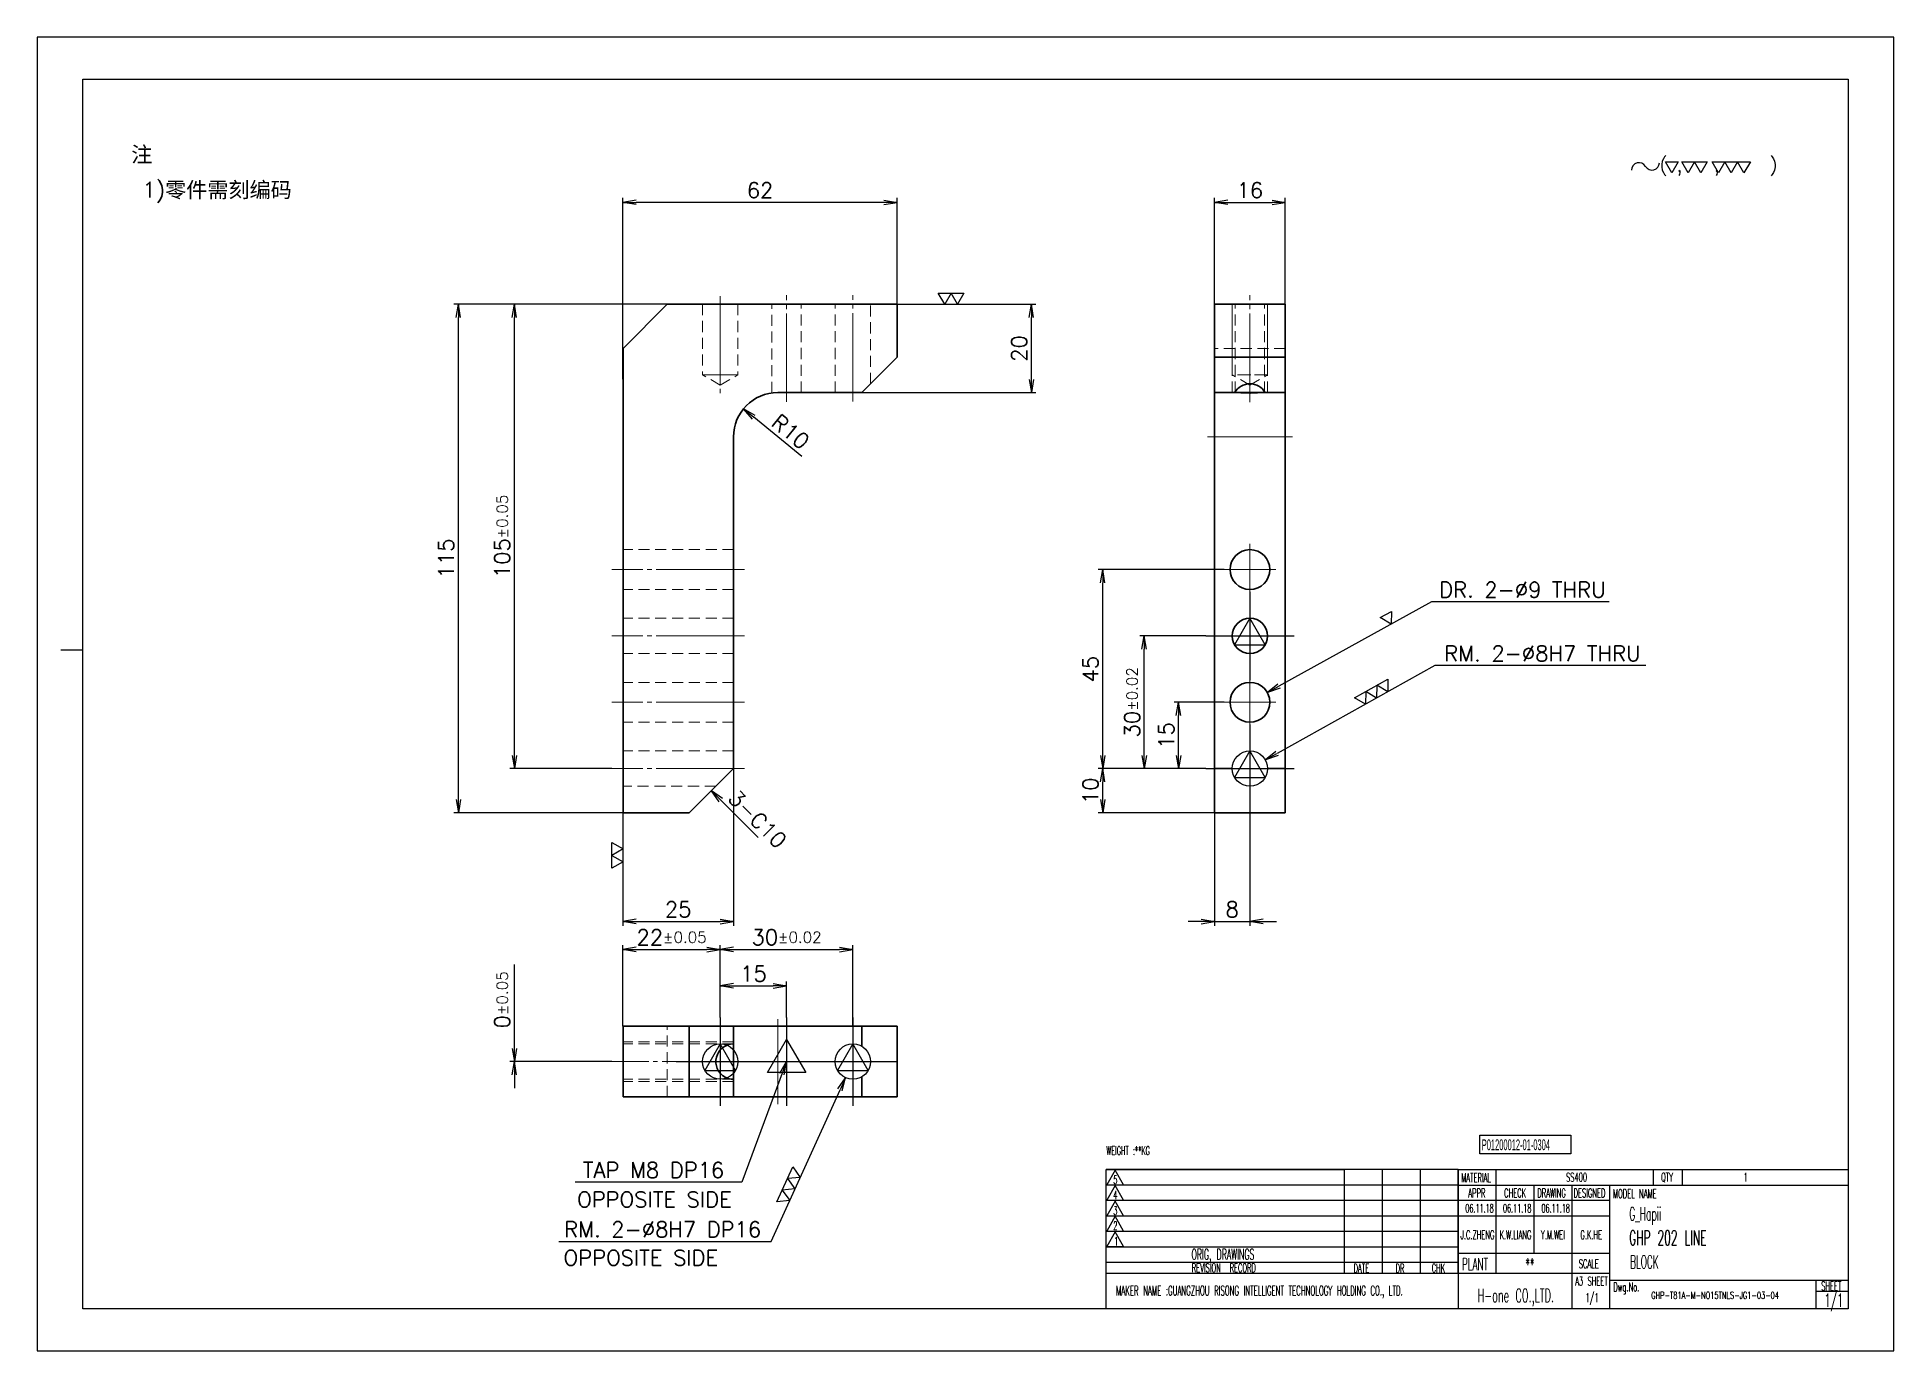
# Model space of a CAD drawing. Header units: millimetres. Extents: x 7914 to 16415, y -883 to 305.
# Drawn here: x 10409.1 to 10829.1, y -882.1 to -585.1 of the extents above; entities that cross this region are included whole.
import ezdxf
from ezdxf.enums import TextEntityAlignment as Align

# ---------------------------------------------------------------- set-up
doc = ezdxf.new("R2010")
doc.units = ezdxf.units.MM
doc.linetypes.add('CENTER-HOKUTO', pattern=[23, 20, -1, 1, -1])
doc.linetypes.add('HIDDEN-HOKUTO', pattern=[3.8, 2.5, -1.3])
doc.layers.add('AM_7', color=2, linetype='CENTER-HOKUTO', lineweight=30)
doc.layers.add('AM_HID', color=1, linetype='HIDDEN-HOKUTO', lineweight=25)
doc.layers.add('title_frame', color=7, linetype='Continuous')
doc.layers.add('word_dim', color=253, linetype='Continuous')
doc.styles.add('MX_NOTE_STANDARD', font='txt.shx', dxfattribs={"bigfont": 'bigfont.shx'})
doc.styles.get("Standard").update_dxf_attribs({"font": 'romans.shx', "bigfont": 'bigfont.shx'})
doc.dimstyles.new('RS1-1', dxfattribs={"dimtxt": 3.5, "dimasz": 3, "dimexe": 1, "dimexo": 0, "dimgap": 1, "dimtad": 3, "dimdsep": 46, "dimtxsty": 'Standard', "dimblk1": 'OPEN', "dimblk2": 'OPEN', "dimsah": 1, "dimcen": 0, "dimclrd": 256, "dimclre": 256, "dimclrt": 3, "dimazin": 2, "dimtfac": 1, "dimtmove": 0, "dimatfit": 3, "dimldrblk": 'OPEN', "dimfxl": 0, "dimtolj": 1, "dimtzin": 0, "dimarcsym": 0})

msp = doc.modelspace()

# ---------------------------------------------------------------- texts
at = {"ltscale": 2, "char_height": 3.5, "attachment_point": 1}
for s, insert, width in [('{\\fSimSun|b0|i0|c134|p2;\\C3;注}', (10430.357, -609.866), 10.36469), ('{\\Fromans,bigfont|c134;\\C3;1)\\fSimSun|b0|i0|c134|p2;零件需刻编码}', (10432.922, -617.874), 96.90613)]:
    msp.add_mtext(s, dxfattribs=dict(at, insert=insert, width=width))
at = {"linetype": 'Continuous', "insert": (10769.218, -851.627), "char_height": 3, "width": 50.9, "attachment_point": 4}
msp.add_mtext('{\\W0.5;\\C3;G_Hapii }', dxfattribs=at)
at = {"color": 3, "linetype": 'Continuous', "insert": (10774.173, -868.785), "char_height": 1.6, "width": 37.13137, "attachment_point": 1}
msp.add_mtext('{\\W0.65;GHP-T81A-M-NO15TNLS-JG1-03-04}', dxfattribs=at)
at = {"layer": 'title_frame', "color": 3, "style": 'MX_NOTE_STANDARD'}
for s, height, width, p in [('WEIGHT :**KG ', 1.96, 0.545, (10650.94, -837.831)), ('SS400', 1.9728, 0.5341, (10754.914, -843.849)), ('1', 1.973, 0.5341, (10795.042, -843.849)), ('06.11.18', 1.9, 0.5341, (10732.127, -850.823)), ('06.11.18', 1.9, 0.5341, (10740.639, -850.823)), ('06.11.18', 1.9, 0.5341, (10749.357, -850.823)), ('GHP 202 LINE', 3.3, 0.5341, (10769.179, -858.196)), ('BLOCK', 2.94, 0.5, (10769.427, -863.46)), ('**', 2.74, 0.5341, (10745.734, -863.878)), ('H-one CO.,LTD.', 3, 0.5341, (10734.896, -871.098)), ('A3 SHEET', 1.9728, 0.5341, (10756.97, -867.324)), ('1/1', 1.9728, 0.5341, (10759.322, -871.078)), ('1/1', 3, 0.5341, (10813.347, -872.171))]:
    msp.add_text(s, height=height, dxfattribs=dict(at, width=width)).set_placement(p)
at = {"layer": 'title_frame', "color": 3, "style": 'MX_NOTE_STANDARD', "width": 0.5341}
for s, p in [('J.C.ZHENG', (10734.873, -857.441)), ('K.W.LIANG', (10743.467, -857.462)), ('Y.M.WEI', (10751.947, -857.459)), ('G.K.HE', (10760.617, -857.462))]:
    msp.add_text(s, height=1.9728, dxfattribs=at).set_placement(p, align=Align.BOTTOM_CENTER)
at = {"layer": 'title_frame', "color": 3, "insert": (10735.851, -834.293), "char_height": 2.45, "width": 4.1107, "attachment_point": 1, "style": 'MX_NOTE_STANDARD'}
msp.add_mtext('{\\f3 of 9 Barcode|b0|i0|c0|p82;\\W0.5;P01200012-01-0304}', dxfattribs=at)
at = {"layer": 'word_dim', "color": 3, "linetype": 'Continuous', "ltscale": 2}
msp.add_text('3-C10', height=3.5, rotation=315, dxfattribs=at).set_placement((10565.091, -757.478))
at = {"layer": 'word_dim', "color": 3, "linetype": 'Continuous', "ltscale": 2, "insert": (10564.491, -842.986), "char_height": 3.5, "attachment_point": 9}
msp.add_mtext('TAP M8 DP16', dxfattribs=at)
at = {"layer": 'word_dim', "linetype": 'Continuous', "ltscale": 2, "char_height": 3.5, "width": 70.69529, "attachment_point": 1}
for insert in [(10531.222, -846.14), (10528.166, -859.311)]:
    msp.add_mtext('\\pt42;{\\C3;OPPOSITE SIDE}', dxfattribs=dict(at, insert=insert))

# ---------------------------------------------------------------- blocks, each defined once
blk = doc.blocks.new('A$C404331B6')
at = {"layer": 'title_frame'}
for p, q in [((0, -31.5), (0, 0)), ((0, 0), (53.9, 0)), ((79.62, 0), (0, 0)), ((53.9, -23.5), (53.9, 0)), ((62.48, -23.5), (62.48, 0)), ((62.48, -23.5), (62.48, 0)), ((71.05, -23.5), (71.05, 0)), ((71.05, -23.5), (71.05, 0)), ((79.62, 0), (79.62, -31.5)), ((79.62, 0), (167.83, 0)), ((88.2, -23.5), (88.2, 0)), ((123.73, 0), (123.73, -3.5)), ((130.3, 0), (130.3, -3.5)), ((53.9, -3.5), (0, -3.5)), ((79.62, -3.5), (0, -3.5)), ((1.98, -0.12), (0.1, -3.45)), ((0.1, -3.45), (3.86, -3.45)), ((1.98, -3.6), (0.1, -6.92)), ((3.86, -3.45), (1.98, -0.12)), ((3.86, -6.92), (1.98, -3.6)), ((79.62, -3.5), (167.83, -3.5)), ((96.78, -18.9), (96.78, -3.5)), ((105.35, -31.5), (105.35, -3.5)), ((113.92, -31.5), (113.92, -3.5)), ((53.9, -7), (0, -7)), ((79.62, -7), (0, -7)), ((0.1, -6.92), (3.86, -6.92)), ((1.98, -7.13), (0.1, -10.45)), ((3.86, -10.45), (1.98, -7.13)), ((113.92, -7), (79.62, -7)), ((53.9, -10.5), (0, -10.5)), ((79.62, -10.5), (0, -10.5)), ((0.1, -10.45), (3.86, -10.45)), ((1.98, -10.54), (0.1, -13.87)), ((3.86, -13.87), (1.98, -10.54)), ((113.92, -10.5), (79.62, -10.5)), ((53.9, -14), (0, -14)), ((79.62, -14), (0, -14)), ((0.1, -13.87), (3.86, -13.87)), ((1.98, -14.07), (0.1, -17.4)), ((3.86, -17.4), (1.98, -14.07)), ((53.9, -17.5), (0, -17.5)), ((79.62, -17.5), (0, -17.5)), ((53.9, -21), (0, -21)), ((79.62, -21), (0, -21)), ((0.1, -17.4), (3.86, -17.4)), ((79.62, -18.9), (113.92, -18.9)), ((79.62, -23.5), (0, -23.5)), ((113.92, -23.5), (79.62, -23.5)), ((113.92, -25), (167.83, -25)), ((160.48, -25), (160.48, -31.5)), ((160.48, -27.5), (167.83, -27.5)), ((167.83, -31.5), (0, -31.5))]:
    blk.add_line(p, q, dxfattribs=at)
at = {"layer": 'title_frame', "color": 3, "style": 'MX_NOTE_STANDARD', "width": 0.5341}
for s, height, p in [('5', 1.92, (1.59, -3.22)), ('MATERIAL', 1.973, (80.3, -2.79)), ('QTY', 1.973, (125.5, -2.7)), ('4', 1.92, (1.59, -6.7)), ('3', 1.92, (1.59, -10.23)), ('APPR', 1.973, (81.89, -6.26)), ('CHECK', 1.973, (89.99, -6.26)), ('DRAWING', 1.973, (97.51, -6.26)), ('DESIGNED', 1.973, (105.7, -6.26)), ('MODEL NAME', 1.973, (114.63, -6.41)), ('2', 1.92, (1.59, -13.64)), ('1', 1.92, (1.78, -17.17)), ('ORIG, DRAWINGS', 2.4112, (19.27, -20.34)), ('PLANT', 2.74, (80.46, -22.73)), ('SCALE', 1.973, (106.88, -22.28)), ('REVISION  RECORD', 1.9728, (19.32, -23.18)), ('DATE', 1.973, (55.94, -23.26)), ('DR', 1.973, (65.43, -23.27)), ('CHK', 1.973, (73.61, -23.23)), ('MAKER NAME :GUANGZHOU RISONG INTELLIGENT TECHNOLOGY HOLDING CO., LTD.', 2.16, (2.22, -28.43)), ('Dwg.No.', 1.973, (114.71, -27.52)), ('SHEET', 1.973, (161.71, -27.29))]:
    blk.add_text(s, height=height, dxfattribs=at).set_placement(p)
blk = doc.blocks.new('shiage0')
at = {"layer": 'word_dim', "color": 3, "linetype": 'Continuous'}
for centre, start, end in [((1.69, 0), 30, 180), ((4.61, 1.69), 210, 0)]:
    blk.add_arc(centre, 1.69, start, end, dxfattribs=at)
blk = doc.blocks.new('10')
at = {"layer": 'title_frame', "color": 3, "linetype": 'Continuous'}
for points in [[(9.63, 2.65), (8.18, 5.15), (11.07, 5.15)], [(13.31, 2.65), (11.86, 5.15), (17.64, 5.15), (16.2, 2.65), (14.75, 5.15)], [(20.17, 2.65), (18.73, 5.15), (27.4, 5.15), (25.95, 2.65), (24.51, 5.15), (23.06, 2.65), (21.62, 5.15)]]:
    blk.add_lwpolyline(points, close=True, dxfattribs=at)
blk.add_blockref('shiage0', (0.52, 3.24), dxfattribs=at)
blk.add_text('( ,   ,     )', height=3, dxfattribs=at).set_placement((6.84, 2.97))
blk = doc.blocks.new('_Open')
at = {"color": 0, "lineweight": -2}
for p, q in [((-1, 0.17), (0, 0)), ((-1, -0.17), (0, 0)), ((0, 0), (-1, 0))]:
    blk.add_line(p, q, dxfattribs=at)
blk = doc.blocks.new('*D55')
at = {"layer": 'DEFPOINTS', "color": 0, "linetype": 'Continuous', "ltscale": 2}
for p in [(10566.59, -746.48), (10541.59, -760.48), (10566.59, -785.05)]:
    blk.add_point(p, dxfattribs=at)
at = {"layer": 'word_dim', "linetype": 'Continuous', "lineweight": -2, "ltscale": 2}
for p, q in [((10566.59, -746.48), (10566.59, -786.05)), ((10541.59, -760.48), (10541.59, -786.05)), ((10544.59, -785.05), (10563.59, -785.05))]:
    blk.add_line(p, q, dxfattribs=at)
at = {"layer": 'word_dim', "linetype": 'Continuous', "lineweight": -2, "ltscale": 2, "xscale": 3, "yscale": 3, "zscale": 3, "rotation": 180}
blk.add_blockref('_Open', (10541.59, -785.05), dxfattribs=at)
at = {"layer": 'word_dim', "linetype": 'Continuous', "lineweight": -2, "ltscale": 2, "xscale": 3, "yscale": 3, "zscale": 3}
blk.add_blockref('_Open', (10566.59, -785.05), dxfattribs=at)
at = {"layer": 'word_dim', "color": 3, "linetype": 'Continuous', "ltscale": 2, "insert": (10554.09, -782.3), "char_height": 3.5, "attachment_point": 5}
blk.add_mtext('\\A1;25', dxfattribs=at)
blk = doc.blocks.new('*D56')
at = {"layer": 'DEFPOINTS', "color": 0, "linetype": 'Continuous', "ltscale": 2}
for p in [(10504.35, -645.48), (10559.59, -645.48), (10549.09, -760.48)]:
    blk.add_point(p, dxfattribs=at)
at = {"layer": 'word_dim', "linetype": 'Continuous', "lineweight": -2, "ltscale": 2}
for p, q in [((10559.59, -645.48), (10503.35, -645.48)), ((10504.35, -757.48), (10504.35, -648.48)), ((10549.09, -760.48), (10503.35, -760.48))]:
    blk.add_line(p, q, dxfattribs=at)
at = {"layer": 'word_dim', "linetype": 'Continuous', "lineweight": -2, "ltscale": 2, "xscale": 3, "yscale": 3, "zscale": 3}
for p, rotation in [((10504.35, -645.48), 90), ((10504.35, -760.48), 270)]:
    blk.add_blockref('_Open', p, dxfattribs=dict(at, rotation=rotation))
at = {"layer": 'word_dim', "color": 3, "linetype": 'Continuous', "ltscale": 2, "insert": (10501.6, -702.98), "char_height": 3.5, "attachment_point": 5, "rotation": 90}
blk.add_mtext('\\A1;115', dxfattribs=at)
blk = doc.blocks.new('*D57')
at = {"layer": 'DEFPOINTS', "color": 0, "linetype": 'Continuous', "ltscale": 2}
for p in [(10601.01, -645.48), (10633.96, -645.48), (10592.22, -665.48)]:
    blk.add_point(p, dxfattribs=at)
at = {"layer": 'word_dim', "linetype": 'Continuous', "lineweight": -2, "ltscale": 2}
for p, q in [((10601.01, -645.48), (10634.96, -645.48)), ((10633.96, -662.48), (10633.96, -648.48)), ((10592.22, -665.48), (10634.96, -665.48))]:
    blk.add_line(p, q, dxfattribs=at)
at = {"layer": 'word_dim', "linetype": 'Continuous', "lineweight": -2, "ltscale": 2, "xscale": 3, "yscale": 3, "zscale": 3}
for p, rotation in [((10633.96, -645.48), 90), ((10633.96, -665.48), 270)]:
    blk.add_blockref('_Open', p, dxfattribs=dict(at, rotation=rotation))
at = {"layer": 'word_dim', "color": 3, "linetype": 'Continuous', "ltscale": 2, "insert": (10631.21, -655.48), "char_height": 3.5, "attachment_point": 5, "rotation": 90}
blk.add_mtext('\\A1;20', dxfattribs=at)
blk = doc.blocks.new('*D58')
at = {"layer": 'DEFPOINTS', "color": 0, "linetype": 'Continuous', "ltscale": 2}
for p in [(10541.59, -622.47), (10603.59, -651.48), (10541.59, -662.46)]:
    blk.add_point(p, dxfattribs=at)
at = {"layer": 'word_dim', "linetype": 'Continuous', "lineweight": -2, "ltscale": 2}
for p, q in [((10541.59, -662.46), (10541.59, -621.47)), ((10603.59, -651.48), (10603.59, -621.47)), ((10600.59, -622.47), (10544.59, -622.47))]:
    blk.add_line(p, q, dxfattribs=at)
at = {"layer": 'word_dim', "linetype": 'Continuous', "lineweight": -2, "ltscale": 2, "xscale": 3, "yscale": 3, "zscale": 3, "rotation": 180}
blk.add_blockref('_Open', (10541.59, -622.47), dxfattribs=at)
at = {"layer": 'word_dim', "linetype": 'Continuous', "lineweight": -2, "ltscale": 2, "xscale": 3, "yscale": 3, "zscale": 3}
blk.add_blockref('_Open', (10603.59, -622.47), dxfattribs=at)
at = {"layer": 'word_dim', "color": 3, "linetype": 'Continuous', "ltscale": 2, "insert": (10572.59, -619.72), "char_height": 3.5, "attachment_point": 5}
blk.add_mtext('\\A1;62', dxfattribs=at)
blk = doc.blocks.new('*D59')
at = {"layer": 'DEFPOINTS', "color": 0, "linetype": 'Continuous', "ltscale": 2}
for p in [(10691.41, -622.47), (10675.41, -645.48), (10691.41, -645.48)]:
    blk.add_point(p, dxfattribs=at)
at = {"layer": 'word_dim', "linetype": 'Continuous', "lineweight": -2, "ltscale": 2}
for p, q in [((10675.41, -645.48), (10675.41, -621.47)), ((10691.41, -645.48), (10691.41, -621.47)), ((10678.41, -622.47), (10688.41, -622.47))]:
    blk.add_line(p, q, dxfattribs=at)
at = {"layer": 'word_dim', "linetype": 'Continuous', "lineweight": -2, "ltscale": 2, "xscale": 3, "yscale": 3, "zscale": 3, "rotation": 180}
blk.add_blockref('_Open', (10675.41, -622.47), dxfattribs=at)
at = {"layer": 'word_dim', "linetype": 'Continuous', "lineweight": -2, "ltscale": 2, "xscale": 3, "yscale": 3, "zscale": 3}
blk.add_blockref('_Open', (10691.41, -622.47), dxfattribs=at)
at = {"layer": 'word_dim', "color": 3, "linetype": 'Continuous', "ltscale": 2, "insert": (10683.41, -619.72), "char_height": 3.5, "attachment_point": 5}
blk.add_mtext('\\A1;16', dxfattribs=at)
blk = doc.blocks.new('*D60')
at = {"layer": 'DEFPOINTS', "color": 0, "linetype": 'Continuous', "ltscale": 2}
for p in [(10568.85, -669.15), (10576.59, -675.48)]:
    blk.add_point(p, dxfattribs=at)
at = {"layer": 'word_dim', "linetype": 'Continuous', "lineweight": -2, "ltscale": 2}
blk.add_line((10582.01, -679.91), (10571.17, -671.05), dxfattribs=at)
at = {"layer": 'word_dim', "linetype": 'Continuous', "lineweight": -2, "ltscale": 2, "xscale": 3, "yscale": 3, "zscale": 3, "rotation": 140.7390242833039}
blk.add_blockref('_Open', (10568.85, -669.15), dxfattribs=at)
at = {"layer": 'word_dim', "color": 3, "linetype": 'Continuous', "ltscale": 2, "insert": (10579.49, -674.3), "char_height": 3.5, "attachment_point": 5, "rotation": 320.739}
blk.add_mtext('\\A1;R10', dxfattribs=at)
blk = doc.blocks.new('MARK_8PIN')
at = {"color": 3, "linetype": 'Continuous'}
blk.add_lwpolyline([(0, 4), (-3.46, -2), (3.46, -2)], close=True, dxfattribs=at)
blk.add_circle((0, 0), 4, dxfattribs=at)
blk = doc.blocks.new('MARK_CENTER')
at = {"color": 2, "linetype": 'CENTER-HOKUTO'}
for p, q in [((0, 10), (0, -10)), ((-10, 0), (10, 0))]:
    blk.add_line(p, q, dxfattribs=at)
blk = doc.blocks.new('*D61')
at = {"layer": 'DEFPOINTS', "color": 0, "linetype": 'Continuous', "ltscale": 2}
for p in [(10675.41, -760.33), (10683.41, -760.48), (10683.41, -785.05)]:
    blk.add_point(p, dxfattribs=at)
at = {"layer": 'word_dim', "linetype": 'Continuous', "lineweight": -2, "ltscale": 2}
for p, q in [((10675.41, -760.33), (10675.41, -786.05)), ((10683.41, -760.48), (10683.41, -786.05)), ((10672.41, -785.05), (10669.41, -785.05)), ((10675.41, -785.05), (10683.41, -785.05)), ((10686.41, -785.05), (10689.41, -785.05))]:
    blk.add_line(p, q, dxfattribs=at)
at = {"layer": 'word_dim', "linetype": 'Continuous', "lineweight": -2, "ltscale": 2, "xscale": 3, "yscale": 3, "zscale": 3}
blk.add_blockref('_Open', (10675.41, -785.05), dxfattribs=at)
at = {"layer": 'word_dim', "linetype": 'Continuous', "lineweight": -2, "ltscale": 2, "xscale": 3, "yscale": 3, "zscale": 3, "rotation": 180}
blk.add_blockref('_Open', (10683.41, -785.05), dxfattribs=at)
at = {"layer": 'word_dim', "color": 3, "linetype": 'Continuous', "ltscale": 2, "insert": (10679.41, -782.3), "char_height": 3.5, "attachment_point": 5}
blk.add_mtext('\\A1;8', dxfattribs=at)
blk = doc.blocks.new('*D62')
at = {"layer": 'DEFPOINTS', "color": 0, "linetype": 'Continuous', "ltscale": 2}
for p in [(10650.1, -750.48), (10673.41, -750.48), (10675.41, -760.48)]:
    blk.add_point(p, dxfattribs=at)
at = {"layer": 'word_dim', "linetype": 'Continuous', "lineweight": -2, "ltscale": 2}
for p, q in [((10673.41, -750.48), (10649.1, -750.48)), ((10650.1, -757.48), (10650.1, -753.48)), ((10675.41, -760.48), (10649.1, -760.48))]:
    blk.add_line(p, q, dxfattribs=at)
at = {"layer": 'word_dim', "linetype": 'Continuous', "lineweight": -2, "ltscale": 2, "xscale": 3, "yscale": 3, "zscale": 3}
for p, rotation in [((10650.1, -750.48), 90), ((10650.1, -760.48), 270)]:
    blk.add_blockref('_Open', p, dxfattribs=dict(at, rotation=rotation))
at = {"layer": 'word_dim', "color": 3, "linetype": 'Continuous', "ltscale": 2, "insert": (10647.35, -755.48), "char_height": 3.5, "attachment_point": 5, "rotation": 90}
blk.add_mtext('\\A1;10', dxfattribs=at)
blk = doc.blocks.new('*D63')
at = {"layer": 'DEFPOINTS', "color": 0, "linetype": 'Continuous', "ltscale": 2}
for p in [(10659.5, -720.48), (10673.41, -720.48), (10673.41, -750.48)]:
    blk.add_point(p, dxfattribs=at)
at = {"layer": 'word_dim', "linetype": 'Continuous', "lineweight": -2, "ltscale": 2}
for p, q in [((10673.41, -720.48), (10658.5, -720.48)), ((10659.5, -747.48), (10659.5, -723.48)), ((10673.41, -750.48), (10658.5, -750.48))]:
    blk.add_line(p, q, dxfattribs=at)
at = {"layer": 'word_dim', "linetype": 'Continuous', "lineweight": -2, "ltscale": 2, "xscale": 3, "yscale": 3, "zscale": 3}
for p, rotation in [((10659.5, -720.48), 90), ((10659.5, -750.48), 270)]:
    blk.add_blockref('_Open', p, dxfattribs=dict(at, rotation=rotation))
at = {"layer": 'word_dim', "color": 3, "linetype": 'Continuous', "ltscale": 2, "insert": (10656.75, -735.48), "char_height": 3.5, "attachment_point": 5, "rotation": 90}
blk.add_mtext('\\A1;30{\\H0.715x;%%p0.02}', dxfattribs=at)
blk = doc.blocks.new('*D64')
at = {"layer": 'DEFPOINTS', "color": 0, "linetype": 'Continuous', "ltscale": 2}
for p in [(10650.1, -705.48), (10677.56, -705.48), (10673.41, -750.48)]:
    blk.add_point(p, dxfattribs=at)
at = {"layer": 'word_dim', "linetype": 'Continuous', "lineweight": -2, "ltscale": 2}
for p, q in [((10677.56, -705.48), (10649.1, -705.48)), ((10650.1, -747.48), (10650.1, -708.48)), ((10673.41, -750.48), (10649.1, -750.48))]:
    blk.add_line(p, q, dxfattribs=at)
at = {"layer": 'word_dim', "linetype": 'Continuous', "lineweight": -2, "ltscale": 2, "xscale": 3, "yscale": 3, "zscale": 3}
for p, rotation in [((10650.1, -705.48), 90), ((10650.1, -750.48), 270)]:
    blk.add_blockref('_Open', p, dxfattribs=dict(at, rotation=rotation))
at = {"layer": 'word_dim', "color": 3, "linetype": 'Continuous', "ltscale": 2, "insert": (10647.35, -727.98), "char_height": 3.5, "attachment_point": 5, "rotation": 90}
blk.add_mtext('\\A1;45', dxfattribs=at)
blk = doc.blocks.new('*D65')
at = {"layer": 'DEFPOINTS', "color": 0, "linetype": 'Continuous', "ltscale": 2}
for p in [(10667.24, -735.48), (10677.56, -735.48), (10673.41, -750.48)]:
    blk.add_point(p, dxfattribs=at)
at = {"layer": 'word_dim', "linetype": 'Continuous', "lineweight": -2, "ltscale": 2}
for p, q in [((10677.56, -735.48), (10666.24, -735.48)), ((10667.24, -747.48), (10667.24, -738.48)), ((10673.41, -750.48), (10666.24, -750.48))]:
    blk.add_line(p, q, dxfattribs=at)
at = {"layer": 'word_dim', "linetype": 'Continuous', "lineweight": -2, "ltscale": 2, "xscale": 3, "yscale": 3, "zscale": 3}
for p, rotation in [((10667.24, -735.48), 90), ((10667.24, -750.48), 270)]:
    blk.add_blockref('_Open', p, dxfattribs=dict(at, rotation=rotation))
at = {"layer": 'word_dim', "color": 3, "linetype": 'Continuous', "ltscale": 2, "insert": (10664.49, -742.98), "char_height": 3.5, "attachment_point": 5, "rotation": 90}
blk.add_mtext('\\A1;15', dxfattribs=at)
blk = doc.blocks.new('*D66')
at = {"layer": 'DEFPOINTS', "color": 0, "linetype": 'Continuous', "ltscale": 2}
for p in [(10686.9, -748.53), (10679.91, -752.42)]:
    blk.add_point(p, dxfattribs=at)
at = {"layer": 'word_dim', "linetype": 'Continuous', "lineweight": -2, "ltscale": 2}
for p, q in [((10725.23, -727.19), (10689.53, -747.07)), ((10772.93, -727.19), (10725.23, -727.19))]:
    blk.add_line(p, q, dxfattribs=at)
at = {"layer": 'word_dim', "linetype": 'Continuous', "lineweight": -2, "ltscale": 2, "xscale": 3, "yscale": 3, "zscale": 3, "rotation": 209.1109169439964}
blk.add_blockref('_Open', (10686.9, -748.53), dxfattribs=at)
at = {"layer": 'word_dim', "color": 3, "linetype": 'Continuous', "ltscale": 2, "insert": (10749.58, -724.44), "char_height": 3.5, "attachment_point": 5}
blk.add_mtext('\\A1;RM. 2-∅8H7 THRU', dxfattribs=at)
blk = doc.blocks.new('shiage3')
at = {"layer": 'word_dim', "color": 3, "linetype": 'Continuous'}
for p, q in [((-1.44, 2.5), (7.22, 2.5)), ((0, 0), (-1.44, 2.5)), ((1.44, 2.5), (0, 0)), ((2.89, 0), (1.44, 2.5)), ((4.33, 2.5), (2.89, 0)), ((5.77, 0), (4.33, 2.5)), ((7.22, 2.5), (5.77, 0))]:
    blk.add_line(p, q, dxfattribs=at)
blk = doc.blocks.new('*D67')
at = {"layer": 'DEFPOINTS', "color": 0, "linetype": 'Continuous', "ltscale": 2}
for p in [(10687.35, -733.3), (10679.47, -737.66)]:
    blk.add_point(p, dxfattribs=at)
at = {"layer": 'word_dim', "linetype": 'Continuous', "lineweight": -2, "ltscale": 2}
for p, q in [((10724.46, -712.78), (10689.97, -731.85)), ((10764.66, -712.78), (10724.46, -712.78))]:
    blk.add_line(p, q, dxfattribs=at)
at = {"layer": 'word_dim', "linetype": 'Continuous', "lineweight": -2, "ltscale": 2, "xscale": 3, "yscale": 3, "zscale": 3, "rotation": 208.9419528440175}
blk.add_blockref('_Open', (10687.35, -733.3), dxfattribs=at)
at = {"layer": 'word_dim', "color": 3, "linetype": 'Continuous', "ltscale": 2, "insert": (10745.06, -710.03), "char_height": 3.5, "attachment_point": 5}
blk.add_mtext('\\A1;DR. 2-∅9 THRU', dxfattribs=at)
blk = doc.blocks.new('shiage1')
at = {"layer": 'word_dim', "color": 3, "linetype": 'Continuous'}
for p, q in [((0, 0), (-1.44, 2.5)), ((-1.44, 2.5), (1.44, 2.5)), ((1.44, 2.5), (0, 0))]:
    blk.add_line(p, q, dxfattribs=at)
blk = doc.blocks.new('*D68')
at = {"layer": 'DEFPOINTS', "color": 0, "linetype": 'Continuous', "ltscale": 2}
for p in [(10517.02, -645.48), (10553.79, -645.48), (10539.09, -750.48)]:
    blk.add_point(p, dxfattribs=at)
at = {"layer": 'word_dim', "linetype": 'Continuous', "lineweight": -2, "ltscale": 2}
for p, q in [((10553.79, -645.48), (10516.02, -645.48)), ((10517.02, -747.48), (10517.02, -648.48)), ((10539.09, -750.48), (10516.02, -750.48))]:
    blk.add_line(p, q, dxfattribs=at)
at = {"layer": 'word_dim', "linetype": 'Continuous', "lineweight": -2, "ltscale": 2, "xscale": 3, "yscale": 3, "zscale": 3}
for p, rotation in [((10517.02, -645.48), 90), ((10517.02, -750.48), 270)]:
    blk.add_blockref('_Open', p, dxfattribs=dict(at, rotation=rotation))
at = {"layer": 'word_dim', "color": 3, "linetype": 'Continuous', "ltscale": 2, "insert": (10514.27, -697.98), "char_height": 3.5, "attachment_point": 5, "rotation": 90}
blk.add_mtext('\\A1;105{\\H0.715x;%%p0.05}', dxfattribs=at)
blk = doc.blocks.new('MARK_M8BOLT')
at = {"color": 3, "linetype": 'Continuous'}
for p, q in [((-2.17, -1.25), (0, 2.5)), ((0, 2.5), (2.17, -1.25)), ((2.17, -1.25), (-2.17, -1.25))]:
    blk.add_line(p, q, dxfattribs=at)
blk = doc.blocks.new('*D69')
at = {"layer": 'DEFPOINTS', "color": 0, "linetype": 'Continuous', "ltscale": 2}
for p in [(10563.59, -791.36), (10541.59, -808.72), (10563.59, -806.72)]:
    blk.add_point(p, dxfattribs=at)
at = {"layer": 'word_dim', "linetype": 'Continuous', "lineweight": -2, "ltscale": 2}
for p, q in [((10541.59, -808.72), (10541.59, -790.36)), ((10544.59, -791.36), (10560.59, -791.36)), ((10563.59, -806.72), (10563.59, -790.36))]:
    blk.add_line(p, q, dxfattribs=at)
at = {"layer": 'word_dim', "linetype": 'Continuous', "lineweight": -2, "ltscale": 2, "xscale": 3, "yscale": 3, "zscale": 3, "rotation": 180}
blk.add_blockref('_Open', (10541.59, -791.36), dxfattribs=at)
at = {"layer": 'word_dim', "linetype": 'Continuous', "lineweight": -2, "ltscale": 2, "xscale": 3, "yscale": 3, "zscale": 3}
blk.add_blockref('_Open', (10563.59, -791.36), dxfattribs=at)
at = {"layer": 'word_dim', "color": 3, "linetype": 'Continuous', "ltscale": 2, "insert": (10552.59, -788.61), "char_height": 3.5, "attachment_point": 5}
blk.add_mtext('\\A1;22{\\H0.715x;%%p0.05}', dxfattribs=at)
blk = doc.blocks.new('*D70')
at = {"layer": 'DEFPOINTS', "color": 0, "linetype": 'Continuous', "ltscale": 2}
for p in [(10517.02, -816.72), (10539.09, -816.72), (10539.09, -816.72)]:
    blk.add_point(p, dxfattribs=at)
at = {"layer": 'word_dim', "linetype": 'Continuous', "lineweight": -2, "ltscale": 2}
for p, q in [((10517.02, -813.72), (10517.02, -794.8)), ((10539.09, -816.72), (10516.02, -816.72)), ((10539.09, -816.72), (10516.02, -816.72)), ((10517.02, -819.72), (10517.02, -822.72))]:
    blk.add_line(p, q, dxfattribs=at)
at = {"layer": 'word_dim', "linetype": 'Continuous', "lineweight": -2, "ltscale": 2, "xscale": 3, "yscale": 3, "zscale": 3}
for rotation in [270, 90]:
    blk.add_blockref('_Open', (10517.02, -816.72), dxfattribs=dict(at, rotation=rotation))
at = {"layer": 'word_dim', "color": 3, "linetype": 'Continuous', "ltscale": 2, "insert": (10514.27, -802.76), "char_height": 3.5, "attachment_point": 5, "rotation": 90}
blk.add_mtext('\\A1;0{\\H0.715x;%%p0.05}', dxfattribs=at)
blk = doc.blocks.new('*D71')
at = {"layer": 'DEFPOINTS', "color": 0, "linetype": 'Continuous', "ltscale": 2}
for p in [(10593.59, -791.36), (10563.59, -806.72), (10593.59, -808.72)]:
    blk.add_point(p, dxfattribs=at)
at = {"layer": 'word_dim', "linetype": 'Continuous', "lineweight": -2, "ltscale": 2}
for p, q in [((10563.59, -806.72), (10563.59, -790.36)), ((10566.59, -791.36), (10590.59, -791.36)), ((10593.59, -808.72), (10593.59, -790.36))]:
    blk.add_line(p, q, dxfattribs=at)
at = {"layer": 'word_dim', "linetype": 'Continuous', "lineweight": -2, "ltscale": 2, "xscale": 3, "yscale": 3, "zscale": 3, "rotation": 180}
blk.add_blockref('_Open', (10563.59, -791.36), dxfattribs=at)
at = {"layer": 'word_dim', "linetype": 'Continuous', "lineweight": -2, "ltscale": 2, "xscale": 3, "yscale": 3, "zscale": 3}
blk.add_blockref('_Open', (10593.59, -791.36), dxfattribs=at)
at = {"layer": 'word_dim', "color": 3, "linetype": 'Continuous', "ltscale": 2, "insert": (10578.59, -788.61), "char_height": 3.5, "attachment_point": 5}
blk.add_mtext('\\A1;30{\\H0.715x;%%p0.02}', dxfattribs=at)
blk = doc.blocks.new('*D72')
at = {"layer": 'DEFPOINTS', "color": 0, "linetype": 'Continuous', "ltscale": 2}
for p in [(10578.59, -799.6), (10563.59, -806.72), (10578.59, -806.72)]:
    blk.add_point(p, dxfattribs=at)
at = {"layer": 'word_dim', "linetype": 'Continuous', "lineweight": -2, "ltscale": 2}
for p, q in [((10563.59, -806.72), (10563.59, -798.6)), ((10566.59, -799.6), (10575.59, -799.6)), ((10578.59, -806.72), (10578.59, -798.6))]:
    blk.add_line(p, q, dxfattribs=at)
at = {"layer": 'word_dim', "linetype": 'Continuous', "lineweight": -2, "ltscale": 2, "xscale": 3, "yscale": 3, "zscale": 3, "rotation": 180}
blk.add_blockref('_Open', (10563.59, -799.6), dxfattribs=at)
at = {"layer": 'word_dim', "linetype": 'Continuous', "lineweight": -2, "ltscale": 2, "xscale": 3, "yscale": 3, "zscale": 3}
blk.add_blockref('_Open', (10578.59, -799.6), dxfattribs=at)
at = {"layer": 'word_dim', "color": 3, "linetype": 'Continuous', "ltscale": 2, "insert": (10571.09, -796.85), "char_height": 3.5, "attachment_point": 5}
blk.add_mtext('\\A1;15', dxfattribs=at)
blk = doc.blocks.new('*D73')
at = {"layer": 'DEFPOINTS', "color": 0, "linetype": 'Continuous', "ltscale": 2}
for p in [(10595.25, -813.08), (10591.93, -820.36)]:
    blk.add_point(p, dxfattribs=at)
at = {"layer": 'word_dim', "linetype": 'Continuous', "lineweight": -2, "ltscale": 2}
for p, q in [((10575.08, -857.39), (10590.69, -823.09)), ((10527.05, -857.39), (10575.08, -857.39))]:
    blk.add_line(p, q, dxfattribs=at)
at = {"layer": 'word_dim', "linetype": 'Continuous', "lineweight": -2, "ltscale": 2, "xscale": 3, "yscale": 3, "zscale": 3, "rotation": 65.53496427049488}
blk.add_blockref('_Open', (10591.93, -820.36), dxfattribs=at)
at = {"layer": 'word_dim', "color": 3, "linetype": 'Continuous', "ltscale": 2, "insert": (10550.57, -854.64), "char_height": 3.5, "attachment_point": 5}
blk.add_mtext('\\A1;RM. 2-∅8H7 DP16', dxfattribs=at)

# ---------------------------------------------------------------- dimensions: what is measured, and where the dimension line sits
at = {"layer": 'word_dim', "color": 3, "linetype": 'Continuous', "ltscale": 2}
for base, p1, p2, picture, middle in [((10541.591, -622.468), (10603.591, -651.478), (10541.591, -662.462), '*D58', (10572.591, -619.718)), ((10691.409, -622.468), (10675.409, -645.478), (10691.409, -645.478), '*D59', (10683.409, -619.718)), ((10566.591, -785.053), (10541.591, -760.478), (10566.591, -746.478), '*D55', (10554.091, -782.303))]:
    dim = msp.add_linear_dim(base=base, p1=p1, p2=p2, dimstyle='RS1-1', dxfattribs=at)
    dim.commit()
    dim.dimension.update_dxf_attribs({"geometry": picture, "text_midpoint": middle})
for base, p1, p2, picture, middle in [((10504.353, -645.478), (10549.091, -760.478), (10559.591, -645.478), '*D56', (10501.603, -702.978)), ((10633.959, -645.478), (10592.224, -665.478), (10601.009, -645.478), '*D57', (10631.209, -655.478))]:
    dim = msp.add_linear_dim(base=base, p1=p1, p2=p2, angle=90, dimstyle='RS1-1', dxfattribs=at)
    dim.commit()
    dim.dimension.update_dxf_attribs({"geometry": picture, "text_midpoint": middle})
at = {"layer": 'word_dim', "linetype": 'Continuous', "ltscale": 2}
for base, p1, p2, picture, middle in [((10517.022, -645.478), (10539.091, -750.478), (10553.794, -645.478), '*D68', (10514.272, -697.978)), ((10517.021762695, -816.718350602), (10539.090971548, -816.718350602), (10539.090971548, -816.718350602), '*D70', (10514.271762695, -802.760433935))]:
    dim = msp.add_linear_dim(base=base, p1=p1, p2=p2, angle=90, text='<>{\\H0.715x;%%p0.05}', dimstyle='RS1-1', dxfattribs=at)
    dim.commit()
    dim.dimension.update_dxf_attribs({"geometry": picture, "text_midpoint": middle})
dim = msp.add_radius_dim(center=(10576.591, -675.478), mpoint=(10568.849, -669.15), dimstyle='RS1-1', dxfattribs=at)
dim.commit()
dim.dimension.update_dxf_attribs({"geometry": '*D60', "text_midpoint": (10577.753, -676.428), "dimtype": 164})
for base, p1, p2, picture, middle in [((10650.096, -705.478), (10673.409, -750.478), (10677.559, -705.478), '*D64', (10647.346, -727.978)), ((10667.243, -735.478), (10673.409, -750.478), (10677.559, -735.478), '*D65', (10664.493, -742.978)), ((10650.096, -750.478), (10675.409, -760.478), (10673.409, -750.478), '*D62', (10647.346, -755.478))]:
    dim = msp.add_linear_dim(base=base, p1=p1, p2=p2, angle=90, dimstyle='RS1-1', dxfattribs=at)
    dim.commit()
    dim.dimension.update_dxf_attribs({"geometry": picture, "text_midpoint": middle})
for p1, p2, text, picture, middle in [((10679.471, -737.656), (10687.347, -733.301), 'DR. 2-<> THRU', '*D67', (10745.063, -712.776)), ((10679.915, -752.424), (10686.904, -748.532), 'RM. 2-<>H7 THRU', '*D66', (10749.579, -727.191)), ((10595.248, -813.077), (10591.935, -820.359), 'RM. 2-<>H7 DP16', '*D73', (10550.568, -857.393))]:
    dim = msp.add_diameter_dim_2p(p1=p1, p2=p2, text=text, dimstyle='RS1-1', override={"dimtoh": 1, "dimtofl": 0}, dxfattribs=at)
    dim.commit()
    dim.dimension.update_dxf_attribs({"geometry": picture, "text_midpoint": middle, "dimtype": 163})
dim = msp.add_linear_dim(base=(10659.496, -720.478), p1=(10673.409, -750.478), p2=(10673.409, -720.478), angle=90, text='<>{\\H0.715x;%%p0.02}', dimstyle='RS1-1', dxfattribs=at)
dim.commit()
dim.dimension.update_dxf_attribs({"geometry": '*D63', "text_midpoint": (10659.496, -735.478), "dimtype": 160})
for base, p1, p2, picture, middle in [((10683.409, -785.053), (10675.409, -760.335), (10683.409, -760.478), '*D61', (10679.409, -782.303)), ((10578.591, -799.597), (10563.591, -806.718), (10578.591, -806.718), '*D72', (10571.091, -796.847))]:
    dim = msp.add_linear_dim(base=base, p1=p1, p2=p2, dimstyle='RS1-1', dxfattribs=at)
    dim.commit()
    dim.dimension.update_dxf_attribs({"geometry": picture, "text_midpoint": middle})
for base, p1, p2, text, picture, middle in [((10563.591, -791.356), (10541.591, -808.718), (10563.591, -806.718), '<>{\\H0.715x;%%p0.05}', '*D69', (10552.591, -788.606)), ((10593.591, -791.356), (10563.591, -806.718), (10593.591, -808.718), '<>{\\H0.715x;%%p0.02}', '*D71', (10578.591, -788.606))]:
    dim = msp.add_linear_dim(base=base, p1=p1, p2=p2, text=text, dimstyle='RS1-1', dxfattribs=at)
    dim.commit()
    dim.dimension.update_dxf_attribs({"geometry": picture, "text_midpoint": middle})

# ---------------------------------------------------------------- linework, layer by layer
at = {"color": 7, "lineweight": 35, "ltscale": 0.353553}
for p, q in [((10551.591, -645.478), (10541.591, -655.478)), ((10556.591, -760.478), (10566.591, -750.478))]:
    msp.add_line(p, q, dxfattribs=at)
at = {"color": 7, "lineweight": 35}
for p, q in [((10603.591, -645.478), (10551.591, -645.478)), ((10541.591, -655.478), (10541.591, -760.478)), ((10566.591, -675.478), (10566.591, -750.478)), ((10675.409, -675.478), (10675.409, -750.478)), ((10691.409, -675.478), (10691.409, -750.478))]:
    msp.add_line(p, q, dxfattribs=at)
at = {"color": 7, "lineweight": 35, "ltscale": 0.3}
for p, q in [((10603.591, -645.478), (10603.591, -657.478)), ((10675.409, -645.478), (10675.409, -657.478)), ((10691.409, -645.478), (10691.409, -657.478))]:
    msp.add_line(p, q, dxfattribs=at)
at = {"color": 7, "lineweight": 35, "ltscale": 0.4}
for p, q in [((10691.409, -645.478), (10675.409, -645.478)), ((10691.409, -657.478), (10675.409, -657.478)), ((10675.409, -760.478), (10691.409, -760.478)), ((10541.591, -808.718), (10541.591, -824.718)), ((10556.591, -808.718), (10556.591, -824.718)), ((10603.591, -824.718), (10603.591, -808.718))]:
    msp.add_line(p, q, dxfattribs=at)
at = {"color": 7, "lineweight": 35, "ltscale": 0.282843}
msp.add_line((10603.591, -657.478), (10595.591, -665.478), dxfattribs=at)
at = {"color": 7, "lineweight": 35, "ltscale": 0.2}
for p, q in [((10675.409, -657.478), (10675.409, -665.478)), ((10691.409, -657.478), (10691.409, -665.478)), ((10603.591, -808.718), (10595.591, -808.718)), ((10603.591, -824.718), (10595.591, -824.718))]:
    msp.add_line(p, q, dxfattribs=at)
at = {"color": 7, "lineweight": 35, "ltscale": 0.475}
for p, q in [((10576.591, -665.478), (10595.591, -665.478)), ((10576.591, -808.718), (10595.591, -808.718)), ((10576.591, -824.718), (10595.591, -824.718))]:
    msp.add_line(p, q, dxfattribs=at)
at = {"color": 7, "lineweight": 35, "ltscale": 0.25}
for p, q in [((10675.409, -675.478), (10675.409, -665.478)), ((10691.409, -675.478), (10691.409, -665.478)), ((10675.409, -760.478), (10675.409, -750.478)), ((10691.409, -760.478), (10691.409, -750.478)), ((10556.591, -808.718), (10566.591, -808.718)), ((10566.591, -808.718), (10576.591, -808.718)), ((10556.591, -824.718), (10566.591, -824.718)), ((10566.591, -824.718), (10576.591, -824.718))]:
    msp.add_line(p, q, dxfattribs=at)
at = {"color": 7, "lineweight": 35, "ltscale": 0.113397}
for p, q in [((10679.945, -665.478), (10675.409, -665.478)), ((10691.409, -665.478), (10686.873, -665.478)), ((10595.591, -813.254), (10595.591, -808.718)), ((10595.591, -824.718), (10595.591, -820.182))]:
    msp.add_line(p, q, dxfattribs=at)
at = {"color": 7, "lineweight": 35, "ltscale": 0.174365}
msp.add_line((10686.92, -665.478), (10679.945, -665.478), dxfattribs=at)
at = {"color": 7, "lineweight": 35, "ltscale": 0.1}
for p, q in [((10675.409, -750.478), (10679.409, -750.478)), ((10687.409, -750.478), (10691.409, -750.478)), ((10566.591, -808.718), (10566.591, -812.718)), ((10566.591, -820.718), (10566.591, -824.718))]:
    msp.add_line(p, q, dxfattribs=at)
at = {"color": 7, "lineweight": 35, "ltscale": 0.375}
for p, q in [((10556.591, -760.478), (10541.591, -760.478)), ((10556.591, -808.718), (10541.591, -808.718)), ((10556.591, -824.718), (10541.591, -824.718))]:
    msp.add_line(p, q, dxfattribs=at)
at = {"color": 7, "lineweight": 35, "ltscale": 0.012241}
msp.add_line((10566.591, -812.718), (10566.591, -813.208), dxfattribs=at)
at = {"color": 7, "lineweight": 35, "ltscale": 0.187759}
msp.add_line((10566.591, -813.208), (10566.591, -820.718), dxfattribs=at)
at = {"color": 7, "lineweight": 35}
msp.add_lwpolyline([(10680.755, -665.478), (10681.341, -665.496), (10682.766, -665.558), (10683.577, -665.566), (10685.142, -665.513), (10686.064, -665.478)], dxfattribs=at)
for centre, radius in [((10683.409, -705.478), 4.5), ((10683.409, -720.478), 4), ((10683.409, -735.478), 4.5)]:
    msp.add_circle(centre, radius, dxfattribs=at)
for centre, radius, start, end in [((10683.409, -667.479), 4, 30.00197, 149.9974), ((10576.591, -675.478), 10, 90, 179.99999), ((10566.592, -816.718), 4, 90.00182, 241.35042), ((10566.586, -816.74), 3.978, 241.27267, 270.08072)]:
    msp.add_arc(centre, radius, start, end, dxfattribs=at)
at = {"layer": 'AM_7', "color": 2, "lineweight": 13}
for p, q in [((10563.591, -643.647), (10563.591, -665.619)), ((10578.591, -667.575), (10578.591, -643.47)), ((10593.591, -667.478), (10593.591, -643.478)), ((10683.409, -667.595), (10683.409, -643.468)), ((10673.809, -675.478), (10693.009, -675.478)), ((10683.409, -699.628), (10683.409, -711.328)), ((10569.091, -705.478), (10539.091, -705.478)), ((10689.259, -705.478), (10677.559, -705.478)), ((10683.409, -715.278), (10683.409, -725.678)), ((10569.091, -720.478), (10539.091, -720.478)), ((10688.609, -720.478), (10678.209, -720.478)), ((10683.409, -729.628), (10683.409, -741.328)), ((10569.091, -735.478), (10539.091, -735.478)), ((10689.259, -735.478), (10677.559, -735.478)), ((10683.409, -745.278), (10683.409, -755.678)), ((10569.091, -750.478), (10539.091, -750.478)), ((10688.609, -750.478), (10678.209, -750.478)), ((10576.591, -807.118), (10576.591, -826.318)), ((10563.591, -811.518), (10563.591, -821.918)), ((10578.591, -812.398), (10578.591, -821.039)), ((10570.429, -816.718), (10536.952, -816.718))]:
    msp.add_line(p, q, dxfattribs=at)
at = {"layer": 'AM_HID', "color": 1, "lineweight": 13}
for p, q in [((10559.591, -645.478), (10559.591, -661.478)), ((10567.591, -645.478), (10567.591, -661.478)), ((10575.268, -665.566), (10575.268, -645.478)), ((10581.915, -665.478), (10581.915, -645.478)), ((10589.591, -665.478), (10589.591, -645.478)), ((10597.591, -663.478), (10597.591, -645.478)), ((10679.409, -665.478), (10679.409, -645.478)), ((10679.409, -645.478), (10679.409, -661.478)), ((10680.086, -665.478), (10680.086, -645.478)), ((10686.733, -665.478), (10686.733, -645.478)), ((10687.409, -665.478), (10687.409, -645.478)), ((10687.409, -645.478), (10687.409, -661.478)), ((10691.409, -655.478), (10675.409, -655.478)), ((10565.509, -661.478), (10559.591, -661.478)), ((10563.591, -663.788), (10559.591, -661.478)), ((10567.591, -661.478), (10561.674, -661.478)), ((10563.591, -663.788), (10567.591, -661.478)), ((10686.92, -661.478), (10679.409, -661.478)), ((10683.409, -663.788), (10679.409, -661.478)), ((10687.409, -661.478), (10679.899, -661.478)), ((10683.409, -663.788), (10687.409, -661.478)), ((10566.591, -700.978), (10541.591, -700.978)), ((10566.591, -709.978), (10541.591, -709.978)), ((10566.591, -716.478), (10541.591, -716.478)), ((10566.591, -724.478), (10541.591, -724.478)), ((10566.591, -730.978), (10541.591, -730.978)), ((10566.591, -739.978), (10541.591, -739.978)), ((10566.591, -746.478), (10541.591, -746.478)), ((10562.592, -754.478), (10541.591, -754.478)), ((10551.591, -824.718), (10551.591, -808.718)), ((10566.591, -812.218), (10541.591, -812.218)), ((10566.591, -812.218), (10541.591, -812.218)), ((10566.591, -812.718), (10541.591, -812.718)), ((10566.591, -812.718), (10541.591, -812.718)), ((10566.591, -820.718), (10541.591, -820.718)), ((10566.591, -820.718), (10541.591, -820.718)), ((10566.591, -821.218), (10541.591, -821.218)), ((10566.591, -821.218), (10541.591, -821.218))]:
    msp.add_line(p, q, dxfattribs=at)
at = {"layer": 'title_frame'}
for p, q in [((10414.391, -723.61), (10419.391, -723.61)), ((10735.437, -833.336), (10755.965, -833.336)), ((10735.437, -837.537), (10735.437, -833.336)), ((10755.965, -833.336), (10755.965, -837.537)), ((10755.965, -837.537), (10735.437, -837.537)), ((10730.541, -841.147), (10730.541, -844.647)), ((10730.541, -864.647), (10730.541, -841.147)), ((10730.541, -841.147), (10730.541, -872.647)), ((10818.741, -872.647), (10764.841, -872.647)), ((10818.741, -872.647), (10764.841, -872.647))]:
    msp.add_line(p, q, dxfattribs=at)
at = {"layer": 'title_frame', "color": 4}
msp.add_lwpolyline([(10829.066, -585.11), (10409.066, -585.11), (10409.066, -882.11), (10829.066, -882.11)], close=True, dxfattribs=at)
at = {"layer": 'title_frame'}
msp.add_lwpolyline([(10419.391, -594.572), (10818.741, -594.572), (10818.741, -872.647), (10419.391, -872.647)], close=True, dxfattribs=at)
at = {"layer": 'word_dim', "color": 3, "linetype": 'Continuous', "ltscale": 2}
for points in [[(10614.361, -645.478), (10612.916, -642.976), (10618.696, -642.976), (10617.251, -645.478), (10615.806, -642.976)], [(10541.591, -771.532), (10539.089, -772.977), (10539.089, -767.197), (10541.591, -768.642), (10539.089, -770.087)]]:
    msp.add_lwpolyline(points, close=True, dxfattribs=at)

# ---------------------------------------------------------------- block references
at = {"layer": 'word_dim', "linetype": 'Continuous', "ltscale": 2}
msp.add_blockref('10', (10769.208, -618.416), dxfattribs=at)
at = {"layer": 'word_dim', "color": 3, "linetype": 'CENTER-HOKUTO', "ltscale": 2}
for p in [(10683.409, -720.478), (10683.409, -750.478), (10563.591, -816.718), (10593.591, -816.718)]:
    msp.add_blockref('MARK_CENTER', p, dxfattribs=at)
at = {"layer": 'word_dim', "color": 3, "linetype": 'Continuous', "ltscale": 2}
for p in [(10683.409, -720.478), (10683.409, -750.478), (10563.591, -816.718), (10593.591, -816.718)]:
    msp.add_blockref('MARK_8PIN', p, dxfattribs=at)
for name, p, rotation in [('shiage1', (10715.341, -717.821), 28.94195284402767), ('shiage3', (10709.545, -735.925), 29.11091694400282), ('shiage3', (10579.297, -848.136), 65.53496427049735)]:
    msp.add_blockref(name, p, dxfattribs=dict(at, rotation=rotation))
at = {"layer": 'word_dim', "color": 2, "linetype": 'CENTER-HOKUTO', "ltscale": 2}
msp.add_blockref('MARK_CENTER', (10578.591, -816.718), dxfattribs=at)
at = {"layer": 'word_dim', "color": 3, "linetype": 'Continuous', "ltscale": 2, "xscale": 2, "yscale": 2, "zscale": 2}
msp.add_blockref('MARK_M8BOLT', (10578.591, -816.718), dxfattribs=at)
at = {"layer": 'word_dim', "ltscale": 2}
msp.add_blockref('A$C404331B6', (10650.916, -841.147), dxfattribs=at)

msp.set_redraw_order([(e.dxf.handle, doc.entitydb.next_handle()) for e in msp.query("TEXT MTEXT ATTDEF DIMENSION ARC_DIMENSION")])  # texts and dimensions are drawn at this point

# ---------------------------------------------------------------- leaders
at = {"layer": 'word_dim', "linetype": 'Continuous'}
msp.add_leader([(10561.591, -755.478), (10572.198, -766.085)], dimstyle='RS1-1', dxfattribs=at)
at = {"layer": 'word_dim', "linetype": 'Continuous', "ltscale": 2, "annotation_type": 0, "has_hookline": 1, "hookline_direction": 1, "text_width": 33.7}
msp.add_leader([(10578.591, -816.718), (10568.491, -843.986), (10565.491, -843.986)], dimstyle='RS1-1', dxfattribs=at)

doc.saveas('drawing.dxf')
